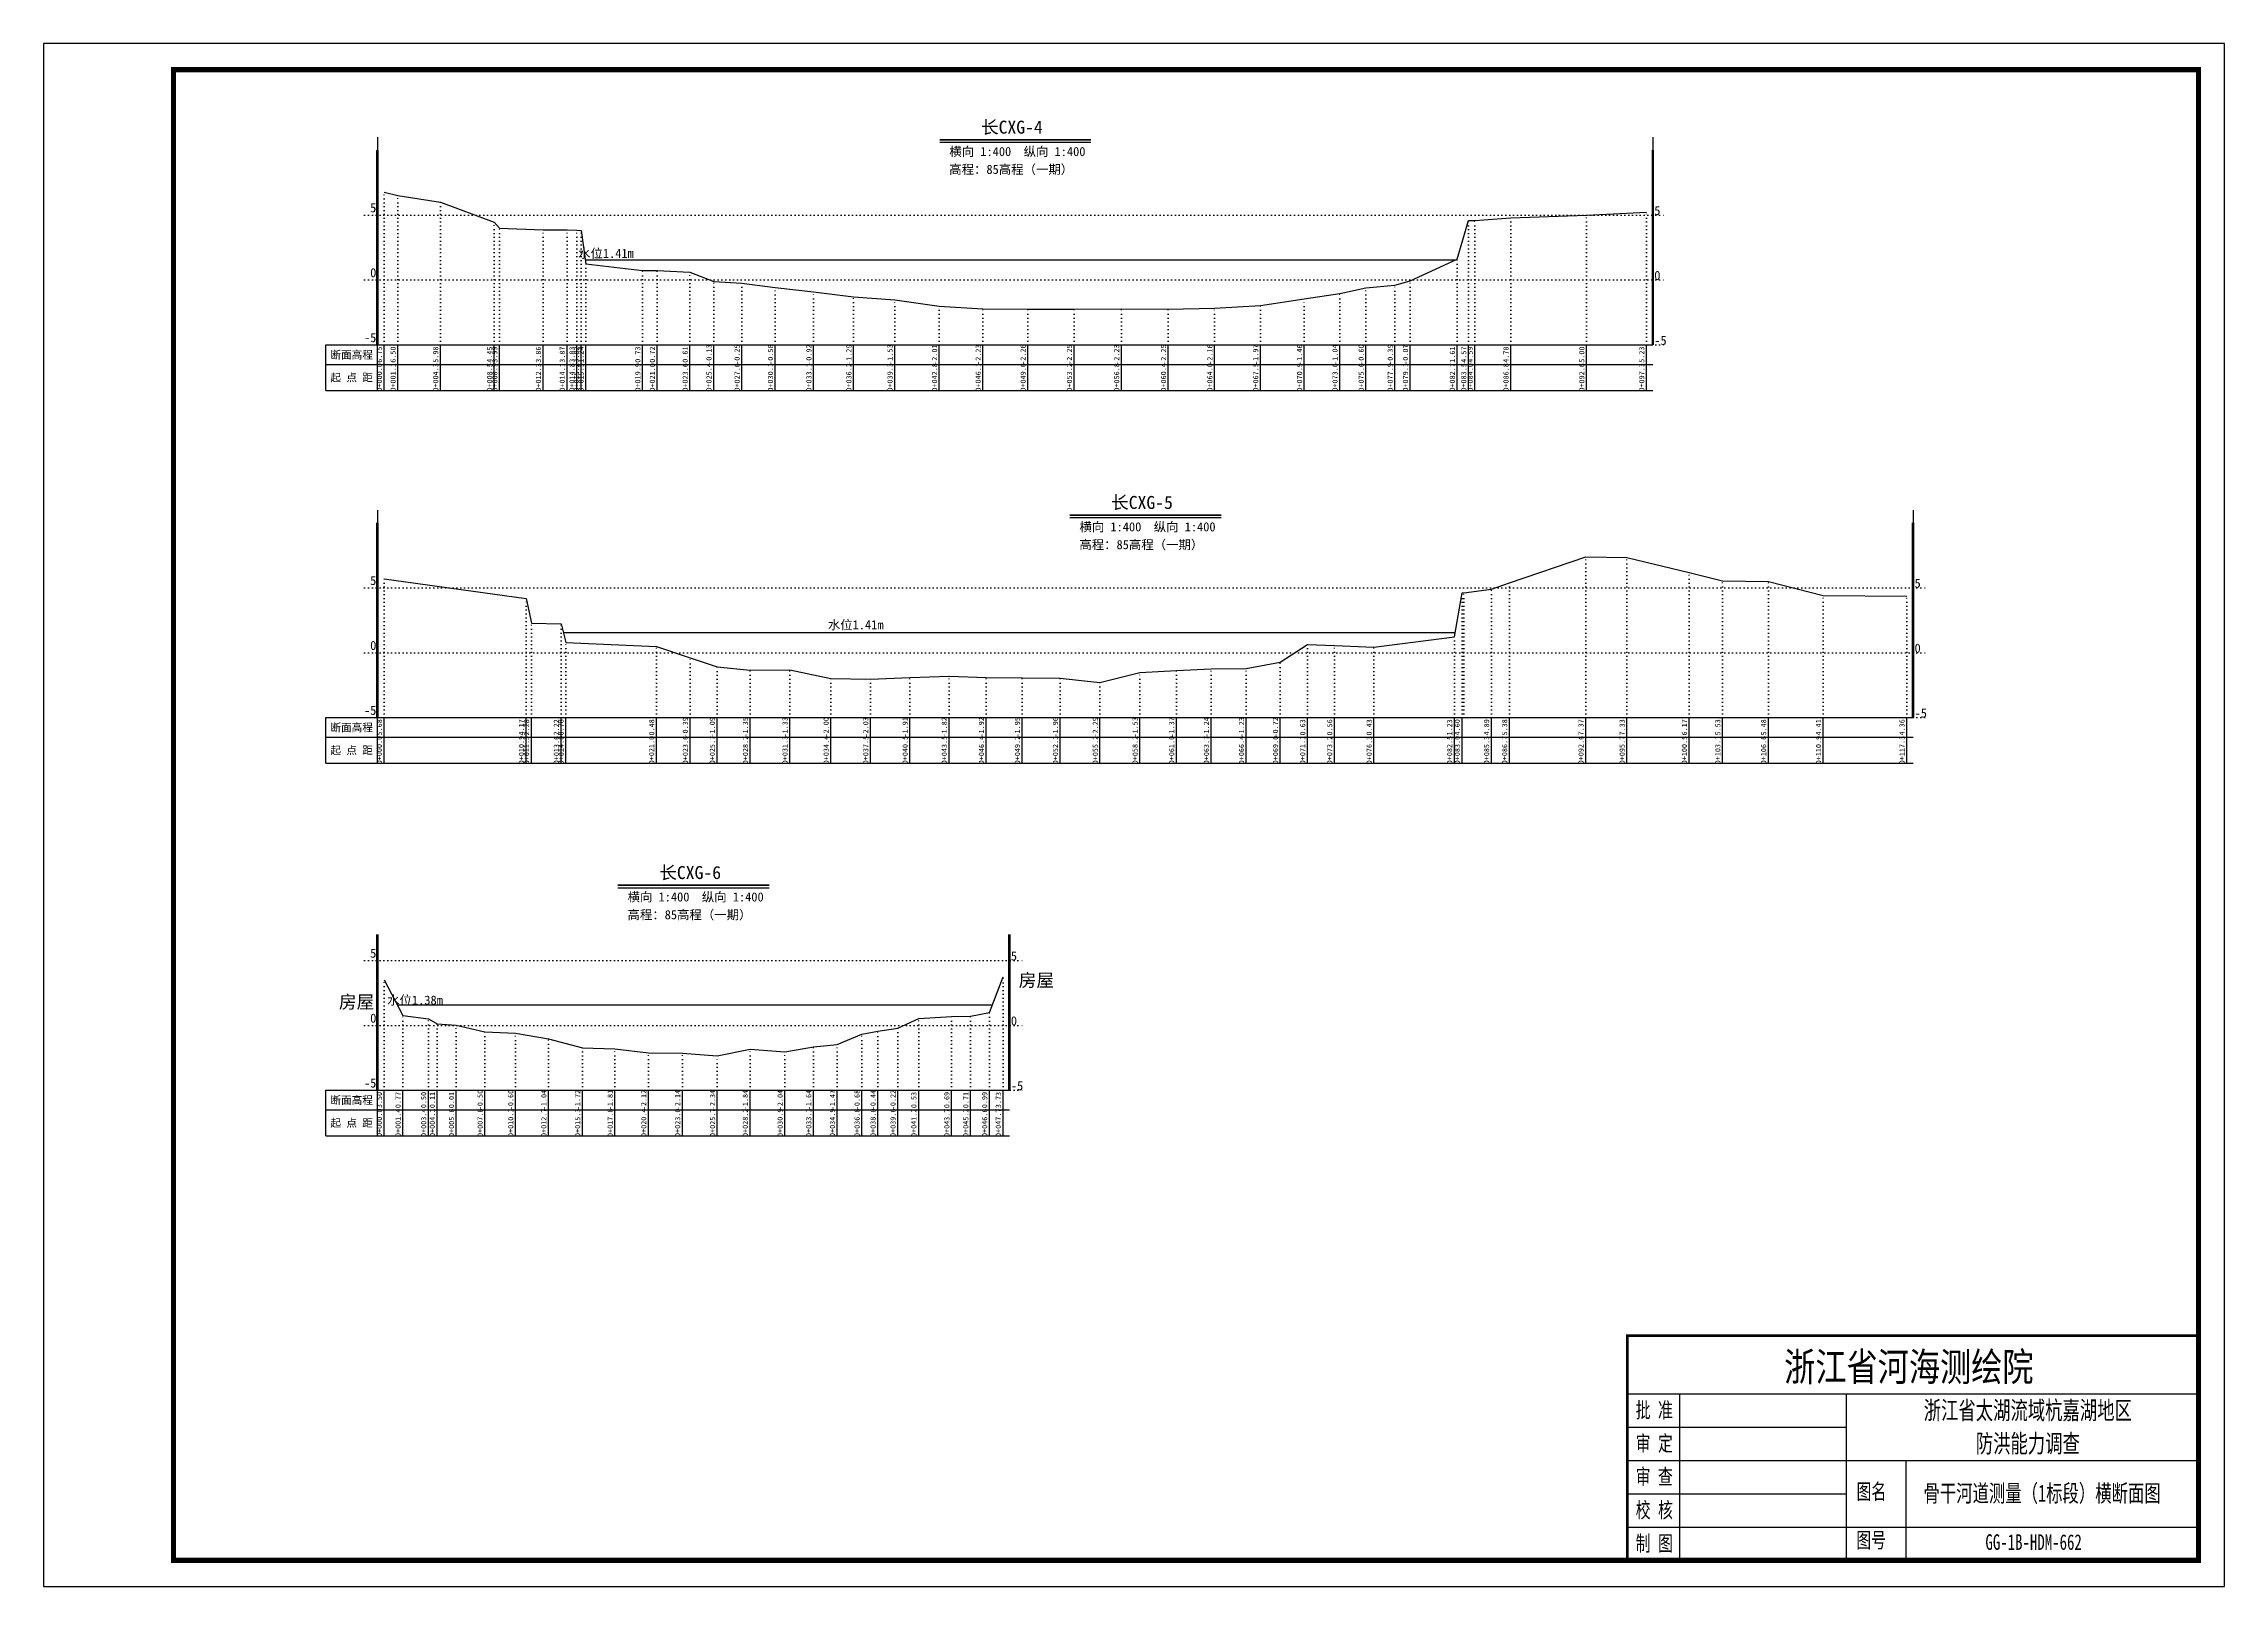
# Model space of a CAD drawing. Header units: millimetres. Extents: x 519117 to 521788, y 3371934 to 3372232.
# Drawn here: x 519566.9 to 519986.9, y 3371934.2 to 3372231.2 of the extents above; entities that cross this region are included whole.
import ezdxf
from ezdxf.enums import TextEntityAlignment as Align

# ---------------------------------------------------------------- set-up
doc = ezdxf.new("R2010")
doc.units = ezdxf.units.MM
doc.header["$LTSCALE"] = 0.4
doc.header["$MEASUREMENT"] = 0
doc.linetypes.add('X4', pattern=[1.6, 0, -1.6])
for name, color, linetype in [('DMX', 1, 'Continuous'), ('TEXT', 7, 'Continuous'), ('zdm1', 5, 'Continuous'), ('ZDMT5', 3, 'Continuous'), ('ZJ', 7, 'Continuous'), ('图层1', 4, 'Continuous'), ('图框', 7, 'Continuous'), ('断面名称', 5, 'Continuous'), ('比例尺', 3, 'Continuous')]:
    doc.layers.add(name, color=color, linetype=linetype)
doc.styles.add('HDM', font='仿宋_GB2312.ttf')
doc.styles.add('tk2', font='SimSun.ttf', dxfattribs={"width": 0.8})

msp = doc.modelspace()

# ---------------------------------------------------------------- linework, layer by layer
at = {"lineweight": 100, "const_width": 0.5}
msp.add_lwpolyline([(519981.88, 3371982.45), (519871.88, 3371982.45), (519871.88, 3371939.17), (519981.88, 3371939.17), (519981.88, 3371982.45)], dxfattribs=at)
at = {"layer": 'DMX', "linetype": 'Continuous', "flags": 128}
for points in [[(519632.46, 3372202.55), (519635.11, 3372201.92), (519643.31, 3372200.62), (519653.68, 3372196.8), (519654.68, 3372195.65), (519663.08, 3372195.32), (519667.68, 3372195.35), (519669.56, 3372195.25), (519670.38, 3372195.22), (519671.31, 3372188.77), (519682.23, 3372187.5), (519685.03, 3372187.47), (519691.36, 3372187.2), (519695.93, 3372185.35), (519701.36, 3372185.05), (519707.78, 3372184.22), (519715.18, 3372183.37), (519722.88, 3372182.45), (519730.81, 3372181.85), (519739.38, 3372180.65), (519747.78, 3372180.1), (519756.43, 3372180.02), (519765.36, 3372180.05), (519774.46, 3372180.1), (519783.48, 3372180.05), (519792.41, 3372180.27), (519801.23, 3372180.75), (519809.68, 3372182.02), (519816.51, 3372183.07), (519821.56, 3372184.17), (519827.13, 3372184.7), (519830.08, 3372185.5), (519839.11, 3372189.7), (519841.31, 3372197.1), (519842.53, 3372197.15), (519849.43, 3372197.62), (519864.03, 3372198.17), (519875.58, 3372198.75)], [(519632.46, 3372128.12), (519659.81, 3372124.35), (519660.81, 3372119.62), (519666.53, 3372119.47), (519667.46, 3372115.87), (519684.91, 3372115.12), (519691.38, 3372112.95), (519696.58, 3372111.2), (519702.96, 3372110.55), (519710.58, 3372110.6), (519718.51, 3372108.92), (519726.13, 3372108.85), (519733.71, 3372109.15), (519741.26, 3372109.37), (519748.41, 3372109.12), (519755.33, 3372109.05), (519762.66, 3372109.02), (519770.33, 3372108.2), (519778.01, 3372110.1), (519785.06, 3372110.5), (519791.73, 3372110.82), (519798.51, 3372110.85), (519805.03, 3372112.12), (519810.28, 3372115.5), (519815.48, 3372115.32), (519823.08, 3372115), (519838.58, 3372117), (519840.06, 3372125.42), (519840.38, 3372125.47), (519845.71, 3372126.15), (519849.18, 3372127.37), (519863.88, 3372132.35), (519871.81, 3372132.25), (519883.78, 3372129.35), (519890.23, 3372127.75), (519899.06, 3372127.62), (519909.63, 3372124.95), (519925.71, 3372124.82)], [(519632.46, 3372050.92), (519636.06, 3372044.1), (519640.98, 3372043.42), (519642.66, 3372042.45), (519646.36, 3372042.2), (519651.86, 3372040.92), (519657.76, 3372040.67), (519664.13, 3372039.57), (519670.66, 3372037.87), (519676.91, 3372037.65), (519683.38, 3372036.87), (519689.91, 3372036.82), (519696.63, 3372036.32), (519702.93, 3372037.57), (519709.63, 3372037.07), (519715.16, 3372038.07), (519719.71, 3372038.5), (519724.46, 3372040.47), (519727.53, 3372041.07), (519731.38, 3372041.62), (519735.41, 3372043.5), (519741.76, 3372043.9), (519745.41, 3372043.95), (519749.03, 3372044.65), (519751.66, 3372051.5), (519751.66, 3372051.5)]]:
    msp.add_lwpolyline(points, dxfattribs=at)
at = {"layer": 'TEXT', "color": 0}
for p, q in [((519871.88, 3371971.25, 0), (519981.88, 3371971.25, 0)), ((519881.96, 3371971.25, 0), (519881.96, 3371945.59, 0)), ((519914.05, 3371971.25, 0), (519914.05, 3371945.59, 0)), ((519871.88, 3371964.84, 0), (519914.05, 3371964.84, 0)), ((519871.88, 3371958.42, 0), (519914.05, 3371958.42, 0)), ((519914.05, 3371958.42, 0), (519981.88, 3371958.42, 0)), ((519925.53, 3371958.42, 0), (519925.53, 3371939.17, 0)), ((519871.88, 3371952, 0), (519914.05, 3371952, 0)), ((519871.88, 3371945.59, 0), (519981.88, 3371945.59, 0)), ((519881.96, 3371945.59, 0), (519881.96, 3371939.17, 0)), ((519914.05, 3371945.59, 0), (519914.05, 3371939.17, 0))]:
    msp.add_line(p, q, dxfattribs=at)
at = {"layer": 'zdm1', "linetype": 'Continuous'}
for p, q in [((519631.08, 3372173.17), (519631.08, 3372210.67)), ((519631.33, 3372173.17), (519631.33, 3372210.67)), ((519876.71, 3372173.17), (519876.71, 3372210.67)), ((519876.96, 3372173.17), (519876.96, 3372210.67)), ((519621.21, 3372164.42), (519621.21, 3372173.17)), ((519621.21, 3372173.17), (519632.46, 3372173.17)), ((519631.21, 3372164.42), (519631.21, 3372173.17)), ((519632.46, 3372173.17), (519876.83, 3372173.17)), ((519621.21, 3372169.42), (519876.83, 3372169.42)), ((519621.21, 3372164.42), (519876.83, 3372164.42)), ((519631.08, 3372101.42), (519631.08, 3372138.92)), ((519631.33, 3372101.42), (519631.33, 3372138.92)), ((519926.83, 3372101.42), (519926.83, 3372138.92)), ((519927.08, 3372101.42), (519927.08, 3372138.92)), ((519621.21, 3372092.67), (519621.21, 3372101.42)), ((519621.21, 3372101.42), (519632.46, 3372101.42)), ((519631.21, 3372092.67), (519631.21, 3372101.42)), ((519632.46, 3372101.42), (519926.96, 3372101.42)), ((519621.21, 3372097.67), (519926.96, 3372097.67)), ((519621.21, 3372092.67), (519926.96, 3372092.67)), ((519631.08, 3372029.67), (519631.08, 3372059.67)), ((519631.33, 3372029.67), (519631.33, 3372059.67)), ((519752.78, 3372029.67), (519752.78, 3372059.67)), ((519753.03, 3372029.67), (519753.03, 3372059.67)), ((519621.21, 3372020.92), (519621.21, 3372029.67)), ((519621.21, 3372029.67), (519632.46, 3372029.67)), ((519631.21, 3372020.92), (519631.21, 3372029.67)), ((519632.46, 3372029.67), (519752.91, 3372029.67)), ((519621.21, 3372025.92), (519752.91, 3372025.92)), ((519621.21, 3372020.92), (519752.91, 3372020.92))]:
    msp.add_line(p, q, dxfattribs=at)
at = {"layer": 'zdm1', "linetype": 'X4'}
for p, q in [((519628.71, 3372198.17), (519879.33, 3372198.17)), ((519628.71, 3372185.67), (519879.33, 3372185.67)), ((519628.71, 3372173.17), (519879.33, 3372173.17)), ((519628.71, 3372126.42), (519929.46, 3372126.42)), ((519628.71, 3372113.92), (519929.46, 3372113.92)), ((519628.71, 3372101.42), (519929.46, 3372101.42)), ((519628.71, 3372054.67), (519755.41, 3372054.67)), ((519628.71, 3372042.17), (519755.41, 3372042.17)), ((519628.71, 3372029.67), (519755.41, 3372029.67))]:
    msp.add_line(p, q, dxfattribs=at)
at = {"layer": 'zdm1', "linetype": 'Continuous', "flags": 128}
for points in [[(519631.21, 3372210.67, 0.25, 0.25, 0), (519631.21, 3372213.17, 0.25, 0.25, 0)], [(519876.83, 3372210.67, 0.25, 0.25, 0), (519876.83, 3372213.17, 0.25, 0.25, 0)], [(519631.21, 3372205.67, 0.25, 0.25, 0), (519631.21, 3372208.17, 0.25, 0.25, 0)], [(519876.83, 3372205.67, 0.25, 0.25, 0), (519876.83, 3372208.17, 0.25, 0.25, 0)], [(519631.21, 3372200.67, 0.25, 0.25, 0), (519631.21, 3372203.17, 0.25, 0.25, 0)], [(519876.83, 3372200.67, 0.25, 0.25, 0), (519876.83, 3372203.17, 0.25, 0.25, 0)], [(519631.21, 3372195.67, 0.25, 0.25, 0), (519631.21, 3372198.17, 0.25, 0.25, 0)], [(519876.83, 3372195.67, 0.25, 0.25, 0), (519876.83, 3372198.17, 0.25, 0.25, 0)], [(519631.21, 3372190.67, 0.25, 0.25, 0), (519631.21, 3372193.17, 0.25, 0.25, 0)], [(519876.83, 3372190.67, 0.25, 0.25, 0), (519876.83, 3372193.17, 0.25, 0.25, 0)], [(519631.21, 3372185.67, 0.25, 0.25, 0), (519631.21, 3372188.17, 0.25, 0.25, 0)], [(519876.83, 3372185.67, 0.25, 0.25, 0), (519876.83, 3372188.17, 0.25, 0.25, 0)], [(519631.21, 3372180.67, 0.25, 0.25, 0), (519631.21, 3372183.17, 0.25, 0.25, 0)], [(519876.83, 3372180.67, 0.25, 0.25, 0), (519876.83, 3372183.17, 0.25, 0.25, 0)], [(519631.21, 3372175.67, 0.25, 0.25, 0), (519631.21, 3372178.17, 0.25, 0.25, 0)], [(519876.83, 3372175.67, 0.25, 0.25, 0), (519876.83, 3372178.17, 0.25, 0.25, 0)], [(519631.21, 3372138.92, 0.25, 0.25, 0), (519631.21, 3372141.42, 0.25, 0.25, 0)], [(519926.96, 3372138.92, 0.25, 0.25, 0), (519926.96, 3372141.42, 0.25, 0.25, 0)], [(519631.21, 3372133.92, 0.25, 0.25, 0), (519631.21, 3372136.42, 0.25, 0.25, 0)], [(519926.96, 3372133.92, 0.25, 0.25, 0), (519926.96, 3372136.42, 0.25, 0.25, 0)], [(519631.21, 3372128.92, 0.25, 0.25, 0), (519631.21, 3372131.42, 0.25, 0.25, 0)], [(519926.96, 3372128.92, 0.25, 0.25, 0), (519926.96, 3372131.42, 0.25, 0.25, 0)], [(519631.21, 3372123.92, 0.25, 0.25, 0), (519631.21, 3372126.42, 0.25, 0.25, 0)], [(519926.96, 3372123.92, 0.25, 0.25, 0), (519926.96, 3372126.42, 0.25, 0.25, 0)], [(519631.21, 3372118.92, 0.25, 0.25, 0), (519631.21, 3372121.42, 0.25, 0.25, 0)], [(519926.96, 3372118.92, 0.25, 0.25, 0), (519926.96, 3372121.42, 0.25, 0.25, 0)], [(519631.21, 3372113.92, 0.25, 0.25, 0), (519631.21, 3372116.42, 0.25, 0.25, 0)], [(519926.96, 3372113.92, 0.25, 0.25, 0), (519926.96, 3372116.42, 0.25, 0.25, 0)], [(519631.21, 3372108.92, 0.25, 0.25, 0), (519631.21, 3372111.42, 0.25, 0.25, 0)], [(519926.96, 3372108.92, 0.25, 0.25, 0), (519926.96, 3372111.42, 0.25, 0.25, 0)], [(519631.21, 3372103.92, 0.25, 0.25, 0), (519631.21, 3372106.42, 0.25, 0.25, 0)], [(519926.96, 3372103.92, 0.25, 0.25, 0), (519926.96, 3372106.42, 0.25, 0.25, 0)], [(519631.21, 3372057.17, 0.25, 0.25, 0), (519631.21, 3372059.67, 0.25, 0.25, 0)], [(519752.91, 3372057.17, 0.25, 0.25, 0), (519752.91, 3372059.67, 0.25, 0.25, 0)], [(519631.21, 3372052.17, 0.25, 0.25, 0), (519631.21, 3372054.67, 0.25, 0.25, 0)], [(519752.91, 3372052.17, 0.25, 0.25, 0), (519752.91, 3372054.67, 0.25, 0.25, 0)], [(519631.21, 3372047.17, 0.25, 0.25, 0), (519631.21, 3372049.67, 0.25, 0.25, 0)], [(519752.91, 3372047.17, 0.25, 0.25, 0), (519752.91, 3372049.67, 0.25, 0.25, 0)], [(519631.21, 3372042.17, 0.25, 0.25, 0), (519631.21, 3372044.67, 0.25, 0.25, 0)], [(519752.91, 3372042.17, 0.25, 0.25, 0), (519752.91, 3372044.67, 0.25, 0.25, 0)], [(519631.21, 3372037.17, 0.25, 0.25, 0), (519631.21, 3372039.67, 0.25, 0.25, 0)], [(519752.91, 3372037.17, 0.25, 0.25, 0), (519752.91, 3372039.67, 0.25, 0.25, 0)], [(519631.21, 3372032.17, 0.25, 0.25, 0), (519631.21, 3372034.67, 0.25, 0.25, 0)], [(519752.91, 3372032.17, 0.25, 0.25, 0), (519752.91, 3372034.67, 0.25, 0.25, 0)]]:
    msp.add_lwpolyline(points, format="xyseb", dxfattribs=at)
at = {"layer": 'ZDMT5', "linetype": 'X4'}
for p, q in [((519632.46, 3372173.17), (519632.46, 3372202.55)), ((519635.11, 3372173.17), (519635.11, 3372201.92)), ((519643.31, 3372173.17), (519643.31, 3372200.62)), ((519841.31, 3372173.17), (519841.31, 3372197.1)), ((519842.53, 3372173.17), (519842.53, 3372197.15)), ((519849.43, 3372173.17), (519849.43, 3372197.62)), ((519864.03, 3372173.17), (519864.03, 3372198.17)), ((519875.58, 3372173.17), (519875.58, 3372198.75)), ((519653.68, 3372173.17), (519653.68, 3372196.8)), ((519654.68, 3372173.17), (519654.68, 3372195.65)), ((519663.08, 3372173.17), (519663.08, 3372195.32)), ((519667.68, 3372173.17), (519667.68, 3372195.35)), ((519669.56, 3372173.17), (519669.56, 3372195.25)), ((519670.38, 3372173.17), (519670.38, 3372195.22)), ((519671.31, 3372173.17), (519671.31, 3372188.77)), ((519839.11, 3372173.17), (519839.11, 3372189.7)), ((519682.23, 3372173.17), (519682.23, 3372187.5)), ((519685.03, 3372173.17), (519685.03, 3372187.47)), ((519691.36, 3372173.17), (519691.36, 3372187.2)), ((519695.93, 3372173.17), (519695.93, 3372185.35)), ((519701.36, 3372173.17), (519701.36, 3372185.05)), ((519707.78, 3372173.17), (519707.78, 3372184.22)), ((519827.13, 3372173.17), (519827.13, 3372184.7)), ((519830.08, 3372173.17), (519830.08, 3372185.5)), ((519715.18, 3372173.17), (519715.18, 3372183.37)), ((519722.88, 3372173.17), (519722.88, 3372182.45)), ((519730.81, 3372173.17), (519730.81, 3372181.85)), ((519739.38, 3372173.17), (519739.38, 3372180.65)), ((519747.78, 3372173.17), (519747.78, 3372180.1)), ((519756.43, 3372173.17), (519756.43, 3372180.02)), ((519765.36, 3372173.17), (519765.36, 3372180.05)), ((519774.46, 3372173.17), (519774.46, 3372180.1)), ((519783.48, 3372173.17), (519783.48, 3372180.05)), ((519792.41, 3372173.17), (519792.41, 3372180.27)), ((519801.23, 3372173.17), (519801.23, 3372180.75)), ((519809.68, 3372173.17), (519809.68, 3372182.02)), ((519816.51, 3372173.17), (519816.51, 3372183.07)), ((519821.56, 3372173.17), (519821.56, 3372184.17)), ((519863.88, 3372101.42), (519863.88, 3372132.35)), ((519871.81, 3372101.42), (519871.81, 3372132.25)), ((519632.46, 3372101.42), (519632.46, 3372128.12)), ((519840.06, 3372101.42), (519840.06, 3372125.42)), ((519840.38, 3372101.42), (519840.38, 3372125.47)), ((519845.71, 3372101.42), (519845.71, 3372126.15)), ((519849.18, 3372101.42), (519849.18, 3372127.37)), ((519883.78, 3372101.42), (519883.78, 3372129.35)), ((519890.23, 3372101.42), (519890.23, 3372127.75)), ((519899.06, 3372101.42), (519899.06, 3372127.62)), ((519659.81, 3372101.42), (519659.81, 3372124.35)), ((519909.63, 3372101.42), (519909.63, 3372124.95)), ((519925.71, 3372101.42), (519925.71, 3372124.82)), ((519660.81, 3372101.42), (519660.81, 3372119.62)), ((519666.53, 3372101.42), (519666.53, 3372119.47)), ((519667.46, 3372101.42), (519667.46, 3372115.87)), ((519684.91, 3372101.42), (519684.91, 3372115.12)), ((519691.38, 3372101.42), (519691.38, 3372112.95)), ((519810.28, 3372101.42), (519810.28, 3372115.5)), ((519815.48, 3372101.42), (519815.48, 3372115.32)), ((519823.08, 3372101.42), (519823.08, 3372115)), ((519838.58, 3372101.42), (519838.58, 3372117)), ((519696.58, 3372101.42), (519696.58, 3372111.2)), ((519702.96, 3372101.42), (519702.96, 3372110.55)), ((519710.58, 3372101.42), (519710.58, 3372110.6)), ((519718.51, 3372101.42), (519718.51, 3372108.92)), ((519726.13, 3372101.42), (519726.13, 3372108.85)), ((519733.71, 3372101.42), (519733.71, 3372109.15)), ((519741.26, 3372101.42), (519741.26, 3372109.37)), ((519748.41, 3372101.42), (519748.41, 3372109.12)), ((519755.33, 3372101.42), (519755.33, 3372109.05)), ((519762.66, 3372101.42), (519762.66, 3372109.02)), ((519778.01, 3372101.42), (519778.01, 3372110.1)), ((519785.06, 3372101.42), (519785.06, 3372110.5)), ((519791.73, 3372101.42), (519791.73, 3372110.82)), ((519798.51, 3372101.42), (519798.51, 3372110.85)), ((519805.03, 3372101.42), (519805.03, 3372112.12)), ((519770.33, 3372101.42), (519770.33, 3372108.2)), ((519632.46, 3372029.67), (519632.46, 3372050.92)), ((519751.66, 3372029.67), (519751.66, 3372051.5)), ((519751.66, 3372029.67), (519751.66, 3372051.5)), ((519636.06, 3372029.67), (519636.06, 3372044.1)), ((519640.98, 3372029.67), (519640.98, 3372043.42)), ((519642.66, 3372029.67), (519642.66, 3372042.45)), ((519646.36, 3372029.67), (519646.36, 3372042.2)), ((519731.38, 3372029.67), (519731.38, 3372041.62)), ((519735.41, 3372029.67), (519735.41, 3372043.5)), ((519741.76, 3372029.67), (519741.76, 3372043.9)), ((519745.41, 3372029.67), (519745.41, 3372043.95)), ((519749.03, 3372029.67), (519749.03, 3372044.65)), ((519651.86, 3372029.67), (519651.86, 3372040.92)), ((519657.76, 3372029.67), (519657.76, 3372040.67)), ((519664.13, 3372029.67), (519664.13, 3372039.57)), ((519670.66, 3372029.67), (519670.66, 3372037.87)), ((519676.91, 3372029.67), (519676.91, 3372037.65)), ((519702.93, 3372029.67), (519702.93, 3372037.57)), ((519715.16, 3372029.67), (519715.16, 3372038.07)), ((519719.71, 3372029.67), (519719.71, 3372038.5)), ((519724.46, 3372029.67), (519724.46, 3372040.47)), ((519727.53, 3372029.67), (519727.53, 3372041.07)), ((519683.38, 3372029.67), (519683.38, 3372036.87)), ((519689.91, 3372029.67), (519689.91, 3372036.82)), ((519696.63, 3372029.67), (519696.63, 3372036.32)), ((519709.63, 3372029.67), (519709.63, 3372037.07))]:
    msp.add_line(p, q, dxfattribs=at)
at = {"layer": 'ZDMT5', "linetype": 'Continuous'}
for p, q in [((519632.46, 3372164.42), (519632.46, 3372173.17)), ((519635.11, 3372164.42), (519635.11, 3372173.17)), ((519643.31, 3372164.42), (519643.31, 3372173.17)), ((519653.68, 3372164.42), (519653.68, 3372173.17)), ((519654.68, 3372164.42), (519654.68, 3372173.17)), ((519663.08, 3372164.42), (519663.08, 3372173.17)), ((519667.68, 3372164.42), (519667.68, 3372173.17)), ((519669.56, 3372164.42), (519669.56, 3372173.17)), ((519670.38, 3372164.42), (519670.38, 3372173.17)), ((519671.31, 3372164.42), (519671.31, 3372173.17)), ((519682.23, 3372164.42), (519682.23, 3372173.17)), ((519685.03, 3372164.42), (519685.03, 3372173.17)), ((519691.36, 3372164.42), (519691.36, 3372173.17)), ((519695.93, 3372164.42), (519695.93, 3372173.17)), ((519701.36, 3372164.42), (519701.36, 3372173.17)), ((519707.78, 3372164.42), (519707.78, 3372173.17)), ((519715.18, 3372164.42), (519715.18, 3372173.17)), ((519722.88, 3372164.42), (519722.88, 3372173.17)), ((519730.81, 3372164.42), (519730.81, 3372173.17)), ((519739.38, 3372164.42), (519739.38, 3372173.17)), ((519747.78, 3372164.42), (519747.78, 3372173.17)), ((519756.43, 3372164.42), (519756.43, 3372173.17)), ((519765.36, 3372164.42), (519765.36, 3372173.17)), ((519774.46, 3372164.42), (519774.46, 3372173.17)), ((519783.48, 3372164.42), (519783.48, 3372173.17)), ((519792.41, 3372164.42), (519792.41, 3372173.17)), ((519801.23, 3372164.42), (519801.23, 3372173.17)), ((519809.68, 3372164.42), (519809.68, 3372173.17)), ((519816.51, 3372164.42), (519816.51, 3372173.17)), ((519821.56, 3372164.42), (519821.56, 3372173.17)), ((519827.13, 3372164.42), (519827.13, 3372173.17)), ((519830.08, 3372164.42), (519830.08, 3372173.17)), ((519839.11, 3372164.42), (519839.11, 3372173.17)), ((519841.31, 3372164.42), (519841.31, 3372173.17)), ((519842.53, 3372164.42), (519842.53, 3372173.17)), ((519849.43, 3372164.42), (519849.43, 3372173.17)), ((519864.03, 3372164.42), (519864.03, 3372173.17)), ((519875.58, 3372164.42), (519875.58, 3372173.17)), ((519632.46, 3372092.67), (519632.46, 3372101.42)), ((519659.81, 3372092.67), (519659.81, 3372101.42)), ((519660.81, 3372092.67), (519660.81, 3372101.42)), ((519666.53, 3372092.67), (519666.53, 3372101.42)), ((519667.46, 3372092.67), (519667.46, 3372101.42)), ((519684.91, 3372092.67), (519684.91, 3372101.42)), ((519691.38, 3372092.67), (519691.38, 3372101.42)), ((519696.58, 3372092.67), (519696.58, 3372101.42)), ((519702.96, 3372092.67), (519702.96, 3372101.42)), ((519710.58, 3372092.67), (519710.58, 3372101.42)), ((519718.51, 3372092.67), (519718.51, 3372101.42)), ((519726.13, 3372092.67), (519726.13, 3372101.42)), ((519733.71, 3372092.67), (519733.71, 3372101.42)), ((519741.26, 3372092.67), (519741.26, 3372101.42)), ((519748.41, 3372092.67), (519748.41, 3372101.42)), ((519755.33, 3372092.67), (519755.33, 3372101.42)), ((519762.66, 3372092.67), (519762.66, 3372101.42)), ((519770.33, 3372092.67), (519770.33, 3372101.42)), ((519778.01, 3372092.67), (519778.01, 3372101.42)), ((519785.06, 3372092.67), (519785.06, 3372101.42)), ((519791.73, 3372092.67), (519791.73, 3372101.42)), ((519798.51, 3372092.67), (519798.51, 3372101.42)), ((519805.03, 3372092.67), (519805.03, 3372101.42)), ((519810.28, 3372092.67), (519810.28, 3372101.42)), ((519815.48, 3372092.67), (519815.48, 3372101.42)), ((519823.08, 3372092.67), (519823.08, 3372101.42)), ((519838.58, 3372092.67), (519838.58, 3372101.42)), ((519840.06, 3372092.67), (519840.06, 3372101.42)), ((519845.71, 3372092.67), (519845.71, 3372101.42)), ((519849.18, 3372092.67), (519849.18, 3372101.42)), ((519863.88, 3372092.67), (519863.88, 3372101.42)), ((519871.81, 3372092.67), (519871.81, 3372101.42)), ((519883.78, 3372092.67), (519883.78, 3372101.42)), ((519890.23, 3372092.67), (519890.23, 3372101.42)), ((519899.06, 3372092.67), (519899.06, 3372101.42)), ((519909.63, 3372092.67), (519909.63, 3372101.42)), ((519925.71, 3372092.67), (519925.71, 3372101.42)), ((519632.46, 3372020.92), (519632.46, 3372029.67)), ((519636.06, 3372020.92), (519636.06, 3372029.67)), ((519640.98, 3372020.92), (519640.98, 3372029.67)), ((519642.66, 3372020.92), (519642.66, 3372029.67)), ((519646.36, 3372020.92), (519646.36, 3372029.67)), ((519651.86, 3372020.92), (519651.86, 3372029.67)), ((519657.76, 3372020.92), (519657.76, 3372029.67)), ((519664.13, 3372020.92), (519664.13, 3372029.67)), ((519670.66, 3372020.92), (519670.66, 3372029.67)), ((519676.91, 3372020.92), (519676.91, 3372029.67)), ((519683.38, 3372020.92), (519683.38, 3372029.67)), ((519689.91, 3372020.92), (519689.91, 3372029.67)), ((519696.63, 3372020.92), (519696.63, 3372029.67)), ((519702.93, 3372020.92), (519702.93, 3372029.67)), ((519709.63, 3372020.92), (519709.63, 3372029.67)), ((519715.16, 3372020.92), (519715.16, 3372029.67)), ((519719.71, 3372020.92), (519719.71, 3372029.67)), ((519724.46, 3372020.92), (519724.46, 3372029.67)), ((519727.53, 3372020.92), (519727.53, 3372029.67)), ((519731.38, 3372020.92), (519731.38, 3372029.67)), ((519735.41, 3372020.92), (519735.41, 3372029.67)), ((519741.76, 3372020.92), (519741.76, 3372029.67)), ((519745.41, 3372020.92), (519745.41, 3372029.67)), ((519749.03, 3372020.92), (519749.03, 3372029.67)), ((519751.66, 3372020.92), (519751.66, 3372029.67))]:
    msp.add_line(p, q, dxfattribs=at)
at = {"layer": '图层1', "color": 6, "linetype": 'Continuous', "flags": 128}
for points in [[(519671.19, 3372189.58), (519838.86, 3372189.58)], [(519666.95, 3372117.83), (519838.73, 3372117.83)], [(519634.98, 3372046.14), (519749.6, 3372046.14)]]:
    msp.add_lwpolyline(points, dxfattribs=at)
at = {"layer": '图框', "flags": 128}
msp.add_lwpolyline([(519566.88, 3371934.17), (519986.88, 3371934.17), (519986.88, 3372231.17), (519566.88, 3372231.17)], close=True, dxfattribs=at)
at = {"layer": '图框', "const_width": 1, "flags": 128}
msp.add_lwpolyline([(519591.88, 3371939.17), (519981.88, 3371939.17), (519981.88, 3372226.17), (519591.88, 3372226.17)], close=True, dxfattribs=at)
at = {"layer": '比例尺', "color": 3, "linetype": 'Continuous', "lineweight": 40}
for p, q in [((519739.46, 3372212.67), (519768.58, 3372212.67)), ((519764.52, 3372140.42), (519793.64, 3372140.42)), ((519677.49, 3372069.17), (519706.62, 3372069.17))]:
    msp.add_line(p, q, dxfattribs=at)
at = {"layer": '比例尺', "color": 3, "linetype": 'Continuous'}
for p, q in [((519739.46, 3372212.17), (519768.58, 3372212.17)), ((519764.52, 3372139.92), (519793.64, 3372139.92)), ((519677.49, 3372068.67), (519706.62, 3372068.67))]:
    msp.add_line(p, q, dxfattribs=at)

# ---------------------------------------------------------------- texts
at = {"layer": 'TEXT', "color": 7, "ltscale": 8, "style": 'tk2'}
for tag, p, s, height, width in [('浙江省河海测绘院', (519902.1, 3371973.69, 0), '（单位名称）', 5.5, 0.8), ('批 准', (519873.5, 3371966.62, 0), '批准', 3, 0.7), ('审 定', (519873.5, 3371960.21, 0), '审定', 3, 0.7), ('审 查', (519873.5, 3371953.79, 0), '审 查', 3, 0.7), ('图名', (519916.03, 3371950.92, 0), '审查', 3, 0.7), ('校 核', (519873.5, 3371947.37, 0), '校 核', 3, 0.7), ('图号', (519915.99, 3371941.59, 0), '图号', 3, 0.7), ('制 图', (519873.5, 3371940.96, 0), '制 图', 3, 0.7)]:
    msp.add_attdef(tag, p, s, height=height, dxfattribs=dict(at, width=width))
at = {"layer": 'TEXT', "color": 0, "style": 'tk2', "width": 0.7}
for tag, text, height, p in [('浙江省太湖流域杭嘉湖地区', '浙江省太湖流域杭嘉湖地区', 3.5, (519949.02, 3371968.07, -206.67)), ('防洪能力调查', '防洪能力调查', 3.5, (519949.02, 3371961.68, -206.67)), ('骨干河道测量（1标段）横断面图', '骨干河道测量（1标段）横断面图', 3.3, (519951.77, 3371952.1, -206.67)), ('GG-1B-HDM-662', 'GG-1B-HDM-001', 3, (519950.14, 3371942.7, -206.67))]:
    msp.add_attdef(tag, text=text, height=height, dxfattribs=at).set_placement(p, align=Align.MIDDLE_CENTER)
at = {"layer": 'zdm1', "linetype": 'Continuous', "style": 'HDM'}
for s, p in [('5', (519630.96, 3372198.17)), ('0', (519630.96, 3372185.67)), ('-5', (519630.96, 3372173.17)), ('5', (519630.96, 3372126.42)), ('0', (519630.96, 3372113.92)), ('-5', (519630.96, 3372101.42)), ('5', (519630.96, 3372054.67)), ('0', (519630.96, 3372042.17)), ('-5', (519630.96, 3372029.67))]:
    msp.add_text(s, height=1.75, dxfattribs=at).set_placement(p, align=Align.BOTTOM_RIGHT)
for s, p in [('5', (519877.08, 3372198.17)), ('0', (519877.08, 3372185.67)), ('-5', (519877.08, 3372173.17)), ('5', (519927.21, 3372126.42)), ('0', (519927.21, 3372113.92)), ('-5', (519927.21, 3372101.42)), ('5', (519753.16, 3372054.67)), ('0', (519753.16, 3372042.17)), ('-5', (519753.16, 3372029.67))]:
    msp.add_text(s, height=1.75, dxfattribs=at).set_placement(p)
for s, p in [('断面高程', (519626.21, 3372171.3)), ('起 点 距', (519626.21, 3372166.92)), ('断面高程', (519626.21, 3372099.55)), ('起 点 距', (519626.21, 3372095.17)), ('断面高程', (519626.21, 3372027.8)), ('起 点 距', (519626.21, 3372023.42))]:
    msp.add_text(s, height=1.5, dxfattribs=at).set_placement(p, align=Align.MIDDLE)
at = {"layer": 'ZDMT5', "linetype": 'Continuous', "style": 'HDM'}
for s, p in [('6.75', (519632.33, 3372171.3)), ('6.50', (519634.98, 3372171.3)), ('5.98', (519643.18, 3372171.3)), ('4.45', (519653.56, 3372171.3)), ('3.99', (519654.56, 3372171.3)), ('3.86', (519662.96, 3372171.3)), ('3.87', (519667.56, 3372171.3)), ('3.83', (519669.43, 3372171.3)), ('3.82', (519670.26, 3372171.3)), ('1.24', (519671.18, 3372171.3)), ('0.73', (519682.11, 3372171.3)), ('0.72', (519684.91, 3372171.3)), ('0.61', (519691.23, 3372171.3)), ('-0.13', (519695.81, 3372171.3)), ('-0.25', (519701.23, 3372171.3)), ('-0.58', (519707.66, 3372171.3)), ('-0.92', (519715.06, 3372171.3)), ('-1.29', (519722.76, 3372171.3)), ('-1.53', (519730.68, 3372171.3)), ('-2.01', (519739.26, 3372171.3)), ('-2.23', (519747.66, 3372171.3)), ('-2.26', (519756.31, 3372171.3)), ('-2.25', (519765.23, 3372171.3)), ('-2.23', (519774.33, 3372171.3)), ('-2.25', (519783.36, 3372171.3)), ('-2.16', (519792.28, 3372171.3)), ('-1.97', (519801.11, 3372171.3)), ('-1.46', (519809.56, 3372171.3)), ('-1.04', (519816.38, 3372171.3)), ('-0.60', (519821.43, 3372171.3)), ('-0.39', (519827.01, 3372171.3)), ('-0.07', (519829.96, 3372171.3)), ('1.61', (519838.98, 3372171.3)), ('4.57', (519841.18, 3372171.3)), ('4.59', (519842.41, 3372171.3)), ('4.78', (519849.31, 3372171.3)), ('5.00', (519863.91, 3372171.3)), ('5.23', (519875.46, 3372171.3)), ('0+000.0', (519632.33, 3372166.92)), ('0+001.1', (519634.98, 3372166.92)), ('0+004.3', (519643.18, 3372166.92)), ('0+008.5', (519653.56, 3372166.92)), ('0+008.9', (519654.56, 3372166.92)), ('0+012.3', (519662.96, 3372166.92)), ('0+014.1', (519667.56, 3372166.92)), ('0+014.8', (519669.43, 3372166.92)), ('0+015.2', (519670.26, 3372166.92)), ('0+015.5', (519671.18, 3372166.92)), ('0+019.9', (519682.11, 3372166.92)), ('0+021.0', (519684.91, 3372166.92)), ('0+023.6', (519691.23, 3372166.92)), ('0+025.4', (519695.81, 3372166.92)), ('0+027.6', (519701.23, 3372166.92)), ('0+030.1', (519707.66, 3372166.92)), ('0+033.1', (519715.06, 3372166.92)), ('0+036.2', (519722.76, 3372166.92)), ('0+039.3', (519730.68, 3372166.92)), ('0+042.8', (519739.26, 3372166.92)), ('0+046.1', (519747.66, 3372166.92)), ('0+049.6', (519756.31, 3372166.92)), ('0+053.2', (519765.23, 3372166.92)), ('0+056.8', (519774.33, 3372166.92)), ('0+060.4', (519783.36, 3372166.92)), ('0+064.0', (519792.28, 3372166.92)), ('0+067.5', (519801.11, 3372166.92)), ('0+070.9', (519809.56, 3372166.92)), ('0+073.6', (519816.38, 3372166.92)), ('0+075.6', (519821.43, 3372166.92)), ('0+077.9', (519827.01, 3372166.92)), ('0+079.1', (519829.96, 3372166.92)), ('0+082.7', (519838.98, 3372166.92)), ('0+083.5', (519841.18, 3372166.92)), ('0+084.0', (519842.41, 3372166.92)), ('0+086.8', (519849.31, 3372166.92)), ('0+092.6', (519863.91, 3372166.92)), ('0+097.3', (519875.46, 3372166.92)), ('5.68', (519632.33, 3372099.55)), ('4.17', (519659.68, 3372099.55)), ('2.28', (519660.68, 3372099.55)), ('2.22', (519666.41, 3372099.55)), ('0.78', (519667.33, 3372099.55)), ('0.48', (519684.78, 3372099.55)), ('-0.39', (519691.26, 3372099.55)), ('-1.09', (519696.46, 3372099.55)), ('-1.35', (519702.83, 3372099.55)), ('-1.33', (519710.46, 3372099.55)), ('-2.00', (519718.38, 3372099.55)), ('-2.03', (519726.01, 3372099.55)), ('-1.91', (519733.58, 3372099.55)), ('-1.82', (519741.13, 3372099.55)), ('-1.92', (519748.28, 3372099.55)), ('-1.95', (519755.21, 3372099.55)), ('-1.96', (519762.53, 3372099.55)), ('-2.29', (519770.21, 3372099.55)), ('-1.53', (519777.88, 3372099.55)), ('-1.37', (519784.93, 3372099.55)), ('-1.24', (519791.61, 3372099.55)), ('-1.23', (519798.38, 3372099.55)), ('-0.72', (519804.91, 3372099.55)), ('0.63', (519810.16, 3372099.55)), ('0.56', (519815.36, 3372099.55)), ('0.43', (519822.96, 3372099.55)), ('1.23', (519838.46, 3372099.55)), ('4.60', (519839.93, 3372099.55)), ('4.89', (519845.58, 3372099.55)), ('5.38', (519849.06, 3372099.55)), ('7.37', (519863.76, 3372099.55)), ('7.33', (519871.68, 3372099.55)), ('6.17', (519883.66, 3372099.55)), ('5.53', (519890.11, 3372099.55)), ('5.48', (519898.93, 3372099.55)), ('4.41', (519909.51, 3372099.55)), ('4.36', (519925.58, 3372099.55)), ('0+000.0', (519632.33, 3372095.17)), ('0+010.9', (519659.68, 3372095.17)), ('0+011.3', (519660.68, 3372095.17)), ('0+013.6', (519666.41, 3372095.17)), ('0+014.0', (519667.33, 3372095.17)), ('0+021.0', (519684.78, 3372095.17)), ('0+023.6', (519691.26, 3372095.17)), ('0+025.7', (519696.46, 3372095.17)), ('0+028.2', (519702.83, 3372095.17)), ('0+031.3', (519710.46, 3372095.17)), ('0+034.4', (519718.38, 3372095.17)), ('0+037.5', (519726.01, 3372095.17)), ('0+040.5', (519733.58, 3372095.17)), ('0+043.5', (519741.13, 3372095.17)), ('0+046.4', (519748.28, 3372095.17)), ('0+049.2', (519755.21, 3372095.17)), ('0+052.1', (519762.53, 3372095.17)), ('0+055.2', (519770.21, 3372095.17)), ('0+058.2', (519777.88, 3372095.17)), ('0+061.0', (519784.93, 3372095.17)), ('0+063.7', (519791.61, 3372095.17)), ('0+066.4', (519798.38, 3372095.17)), ('0+069.0', (519804.91, 3372095.17)), ('0+071.1', (519810.16, 3372095.17)), ('0+073.2', (519815.36, 3372095.17)), ('0+076.3', (519822.96, 3372095.17)), ('0+082.5', (519838.46, 3372095.17)), ('0+083.0', (519839.93, 3372095.17)), ('0+085.3', (519845.58, 3372095.17)), ('0+086.7', (519849.06, 3372095.17)), ('0+092.6', (519863.76, 3372095.17)), ('0+095.7', (519871.68, 3372095.17)), ('0+100.5', (519883.66, 3372095.17)), ('0+103.1', (519890.11, 3372095.17)), ('0+106.6', (519898.93, 3372095.17)), ('0+110.9', (519909.51, 3372095.17)), ('0+117.3', (519925.58, 3372095.17)), ('3.50', (519632.33, 3372027.8)), ('0.77', (519635.93, 3372027.8)), ('0.50', (519640.86, 3372027.8)), ('0.11', (519642.53, 3372027.8)), ('0.01', (519646.23, 3372027.8)), ('-0.50', (519651.73, 3372027.8)), ('-0.60', (519657.63, 3372027.8)), ('-1.04', (519664.01, 3372027.8)), ('-1.72', (519670.53, 3372027.8)), ('-1.81', (519676.78, 3372027.8)), ('-2.12', (519683.26, 3372027.8)), ('-2.14', (519689.78, 3372027.8)), ('-2.34', (519696.51, 3372027.8)), ('-1.84', (519702.81, 3372027.8)), ('-2.04', (519709.51, 3372027.8)), ('-1.64', (519715.03, 3372027.8)), ('-1.47', (519719.58, 3372027.8)), ('-0.68', (519724.33, 3372027.8)), ('-0.44', (519727.41, 3372027.8)), ('-0.22', (519731.26, 3372027.8)), ('0.53', (519735.28, 3372027.8)), ('0.69', (519741.63, 3372027.8)), ('0.71', (519745.28, 3372027.8)), ('0.99', (519748.91, 3372027.8)), ('3.73', (519751.53, 3372027.8)), ('0+000.0', (519632.33, 3372023.42)), ('0+001.4', (519635.93, 3372023.42)), ('0+003.4', (519640.86, 3372023.42)), ('0+004.1', (519642.53, 3372023.42)), ('0+005.6', (519646.23, 3372023.42)), ('0+007.8', (519651.73, 3372023.42)), ('0+010.1', (519657.63, 3372023.42)), ('0+012.7', (519664.01, 3372023.42)), ('0+015.3', (519670.53, 3372023.42)), ('0+017.8', (519676.78, 3372023.42)), ('0+020.4', (519683.26, 3372023.42)), ('0+023.0', (519689.78, 3372023.42)), ('0+025.7', (519696.51, 3372023.42)), ('0+028.2', (519702.81, 3372023.42)), ('0+030.9', (519709.51, 3372023.42)), ('0+033.1', (519715.03, 3372023.42)), ('0+034.9', (519719.58, 3372023.42)), ('0+036.8', (519724.33, 3372023.42)), ('0+038.0', (519727.41, 3372023.42)), ('0+039.6', (519731.26, 3372023.42)), ('0+041.2', (519735.28, 3372023.42)), ('0+043.7', (519741.63, 3372023.42)), ('0+045.2', (519745.28, 3372023.42)), ('0+046.6', (519748.91, 3372023.42)), ('0+047.7', (519751.53, 3372023.42))]:
    msp.add_text(s, height=1, rotation=90, dxfattribs=at).set_placement(p, align=Align.BOTTOM_CENTER)
at = {"layer": 'ZJ', "linetype": 'Continuous', "style": 'HDM'}
for p in [(519758.08, 3372050.92), (519627.15, 3372046.74)]:
    msp.add_text('房屋', height=2.5, dxfattribs=at).set_placement(p, align=Align.MIDDLE)
at = {"layer": '图层1', "color": 6, "linetype": 'Continuous', "style": 'HDM'}
for s, p in [('水位1.41m', (519675.18, 3372190.84)), ('水位1.41m', (519723.28, 3372119.33)), ('水位1.38m', (519638.41, 3372047.07))]:
    msp.add_text(s, height=1.75, dxfattribs=at).set_placement(p, align=Align.MIDDLE)
at = {"layer": '断面名称', "color": 5, "linetype": 'Continuous', "style": 'HDM'}
for s, p in [('长CXG-4', (519753.35, 3372215.14)), ('长CXG-5', (519778.41, 3372142.89)), ('长CXG-6', (519691.39, 3372071.64))]:
    msp.add_text(s, height=2.5, dxfattribs=at).set_placement(p, align=Align.MIDDLE)
at = {"layer": '比例尺', "color": 3, "linetype": 'Continuous', "style": 'HDM'}
for s, p in [('横向 1:400  纵向 1:400', (519767.53, 3372209)), ('高程：85高程（一期）', (519765.16, 3372205.57)), ('横向 1:400  纵向 1:400', (519792.59, 3372136.75)), ('高程：85高程（一期）', (519790.22, 3372133.32)), ('横向 1:400  纵向 1:400', (519705.56, 3372065.5)), ('高程：85高程（一期）', (519703.2, 3372062.07))]:
    msp.add_text(s, height=1.75, dxfattribs=at).set_placement(p, align=Align.BOTTOM_RIGHT)

doc.saveas('drawing.dxf')
